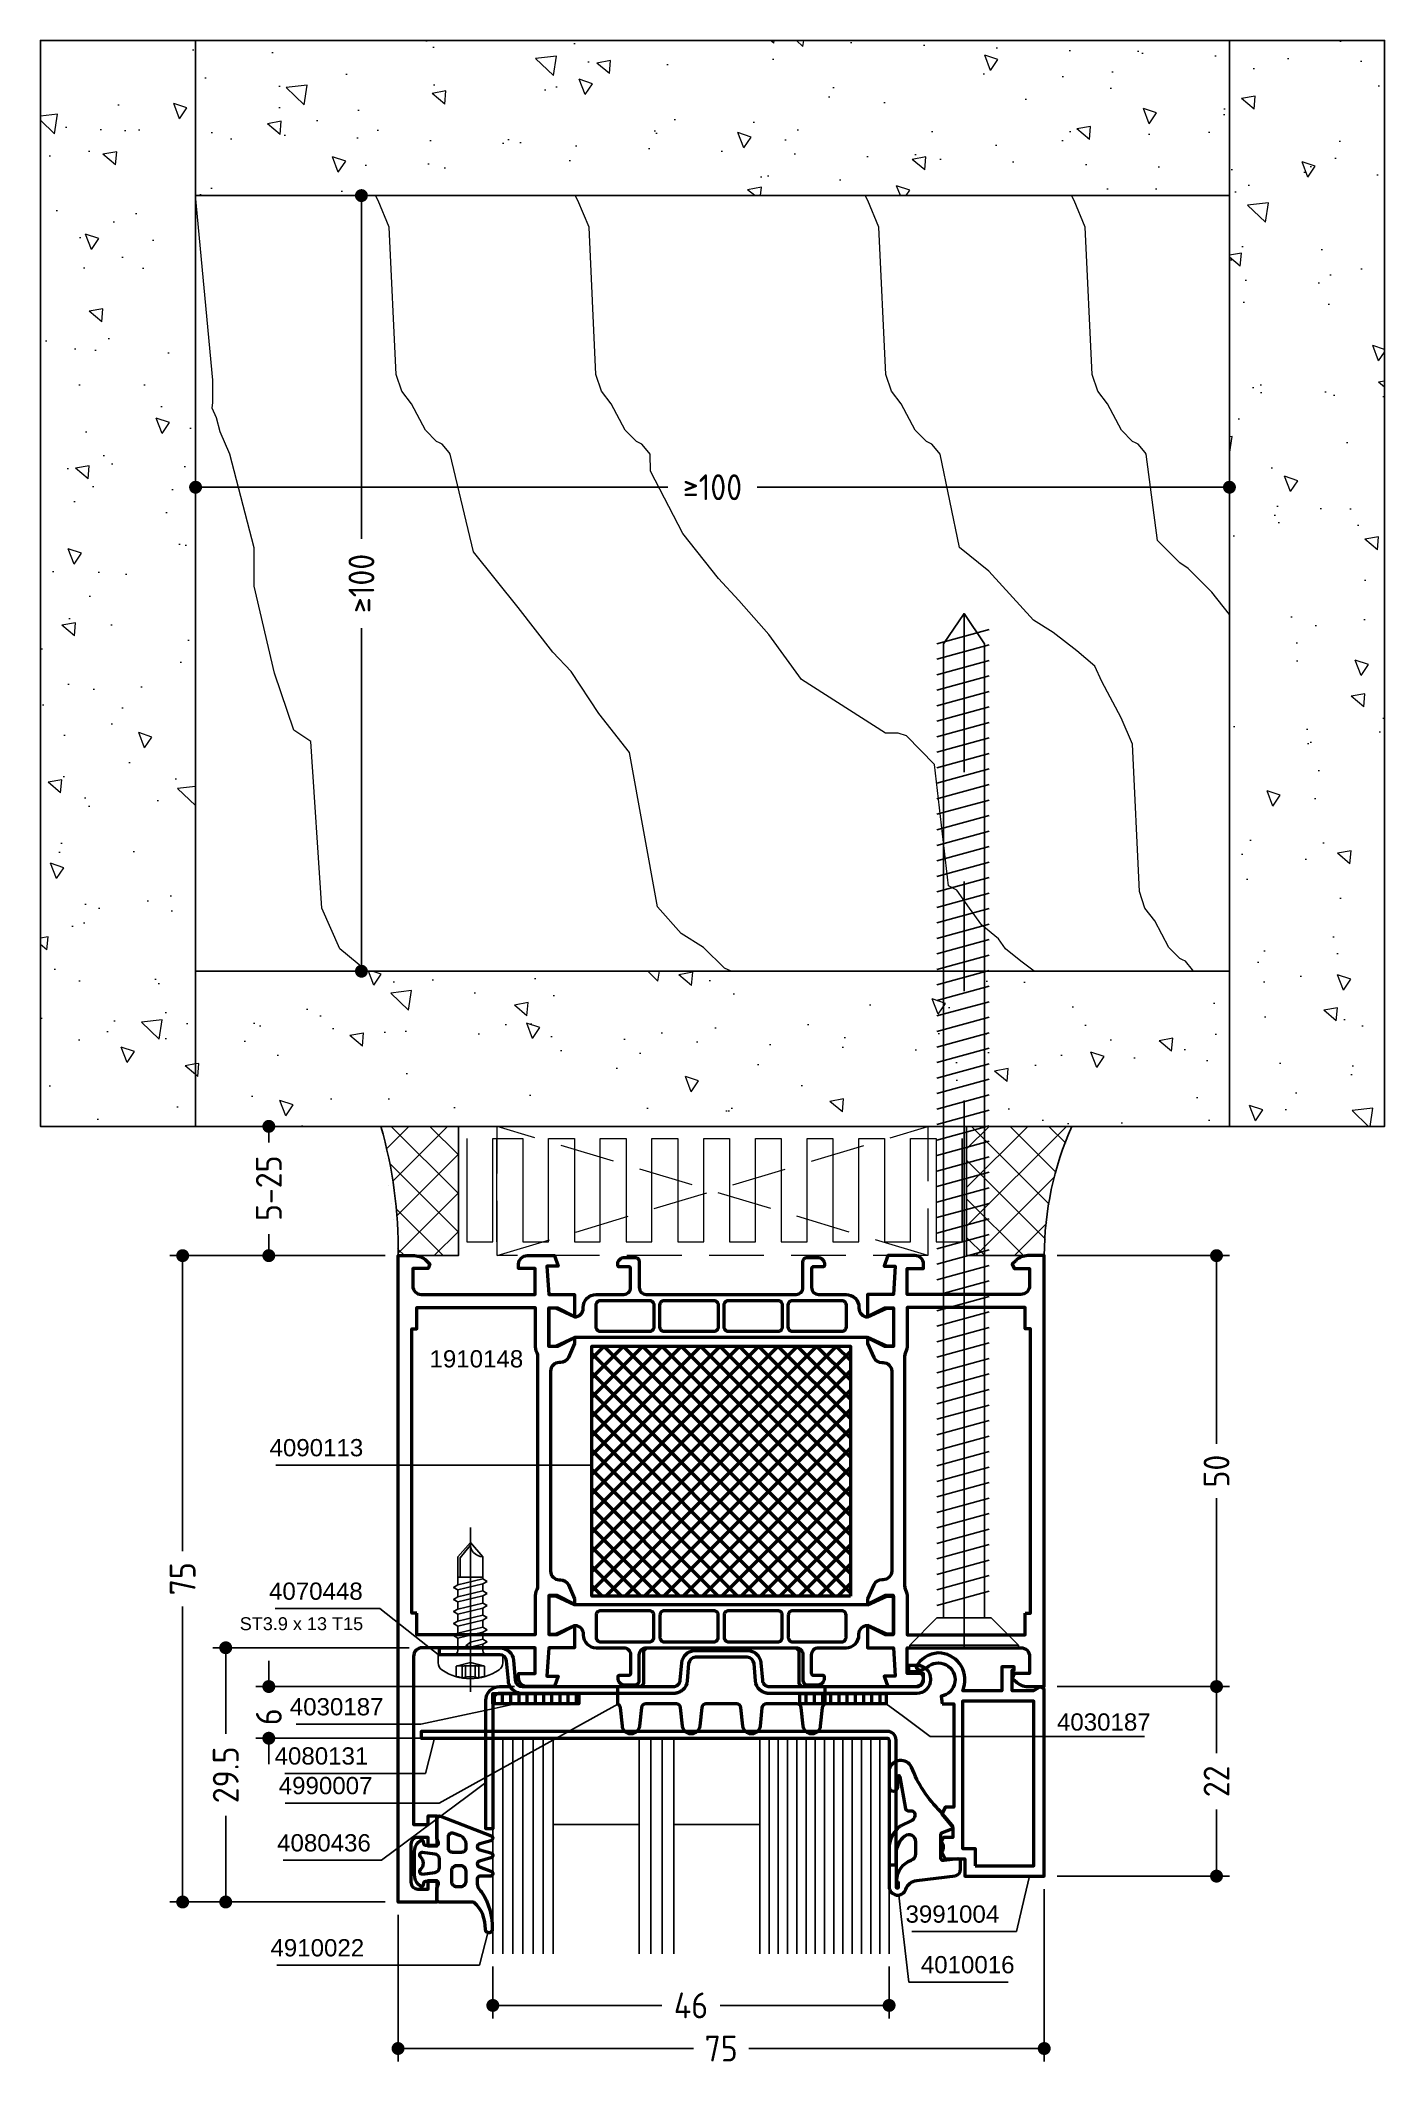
# Model space of a CAD drawing. Header units: millimetres. Extents: x 31 to 187, y 20 to 255.
import ezdxf
from ezdxf.enums import TextEntityAlignment as Align

# ---------------------------------------------------------------- set-up
doc = ezdxf.new("R2010")
doc.units = ezdxf.units.MM
doc.linetypes.add('CENTER', pattern=[50.8, 31.75, -6.35, 6.35, -6.35])
doc.linetypes.add('HIDDEN', pattern=[9.525, 6.35, -3.175])
for name, color, linetype, lineweight in [('AM_5', 3, 'Continuous', 25), ('AM_C', 50, 'Continuous', 50), ('AM_S', 80, 'Continuous', 50), ('CHide3', 70, 'HIDDEN', 18), ('Cont2', 2, 'Continuous', 25), ('Cont3', 70, 'Continuous', 18)]:
    doc.layers.add(name, color=color, linetype=linetype, lineweight=lineweight)
doc.styles.add('HBS_DIMTEXTSTYLE', font='isocp.shx')
doc.styles.add('SWISSL', font='swissl.ttf')
doc.dimstyles.new('Konstruktionsschnitt 1-1$0', dxfattribs={"dimscale": 0, "dimtxt": 3, "dimasz": 1.5, "dimexe": 1.5, "dimexo": 1.5, "dimgap": 1.5, "dimtad": 0, "dimdsep": 46, "dimtxsty": 'HBS_DIMTEXTSTYLE', "dimblk": 'PUNKT', "dimcen": 0, "dimclrd": 3, "dimclre": 3, "dimclrt": 2, "dimadec": 1, "dimazin": 2, "dimtfac": 0.7, "dimtofl": 0, "dimtmove": 0, "dimatfit": 3, "dimfxl": 0, "dimtolj": 1, "dimtzin": 0, "dimarcsym": 0})
pattern_1 = [(315, (-131.446, 376.9813), (2.245064, 2.245064), []), (45, (-131.446, 376.9813), (-2.245064, 2.245064), [])]

msp = doc.modelspace()

# ---------------------------------------------------------------- texts
at = {"layer": 'AM_5', "color": 2, "insert": (76.283, 100.799), "char_height": 2, "attachment_point": 7, "style": 'SWISSL'}
msp.add_mtext('1910148', dxfattribs=at)

# ---------------------------------------------------------------- blocks, each defined once
blk = doc.blocks.new('Holzschraube')
blk.add_lwpolyline([(366.9, 63.74), (366.75, 63.74), (365.17, 62.16), (365.17, 59.01), (366.75, 57.44), (366.9, 57.44)], close=True)
for points in [[(366.75, 63.74), (366.75, 57.44)], [(365.17, 59.39), (308.65, 59.39), (306.9, 60.59), (308.65, 61.78), (365.17, 61.78)], [(307.82, 62.05), (308.65, 59.01)], [(308.72, 62.05), (309.55, 59.01)], [(309.62, 62.05), (310.45, 59.01)], [(310.52, 62.05), (311.35, 59.01)], [(311.42, 62.05), (312.25, 59.01)], [(312.32, 62.05), (313.15, 59.01)], [(313.22, 62.05), (314.05, 59.01)], [(314.12, 62.05), (314.95, 59.01)], [(315.02, 62.05), (315.85, 59.01)], [(315.92, 62.05), (316.75, 59.01)], [(316.82, 62.05), (317.65, 59.01)], [(317.72, 62.05), (318.55, 59.01)], [(318.62, 62.05), (319.45, 59.01)], [(319.52, 62.05), (320.35, 59.01)], [(320.42, 62.05), (321.25, 59.01)], [(321.32, 62.05), (322.15, 59.01)], [(322.22, 62.05), (323.05, 59.01)], [(323.12, 62.05), (323.95, 59.01)], [(324.02, 62.05), (324.85, 59.01)], [(324.92, 62.05), (325.75, 59.01)], [(325.82, 62.05), (326.65, 59.01)], [(326.72, 62.05), (327.55, 59.01)], [(327.62, 62.05), (328.45, 59.01)], [(328.52, 62.05), (329.35, 59.01)], [(329.42, 62.05), (330.25, 59.01)], [(330.32, 62.05), (331.15, 59.01)], [(331.22, 62.05), (332.05, 59.01)], [(332.12, 62.05), (332.95, 59.01)], [(333.02, 62.05), (333.85, 59.01)], [(333.92, 62.05), (334.75, 59.01)], [(334.82, 62.05), (335.65, 59.01)], [(335.72, 62.05), (336.55, 59.01)], [(336.62, 62.05), (337.45, 59.01)], [(337.52, 62.05), (338.35, 59.01)], [(338.42, 62.05), (339.25, 59.01)], [(339.32, 62.05), (340.15, 59.01)], [(340.22, 62.05), (341.05, 59.01)], [(341.12, 62.05), (341.95, 59.01)], [(342.02, 62.05), (342.85, 59.01)], [(342.92, 62.05), (343.75, 59.01)], [(343.82, 62.05), (344.65, 59.01)], [(344.72, 62.05), (345.55, 59.01)], [(345.62, 62.05), (346.45, 59.01)], [(346.52, 62.05), (347.35, 59.01)], [(347.42, 62.05), (348.25, 59.01)], [(348.32, 62.05), (349.15, 59.01)], [(349.22, 62.05), (350.05, 59.01)], [(350.12, 62.05), (350.95, 59.01)], [(351.02, 62.05), (351.85, 59.01)], [(351.92, 62.05), (352.75, 59.01)], [(352.82, 62.05), (353.65, 59.01)], [(353.72, 62.05), (354.55, 59.01)], [(354.62, 62.05), (355.45, 59.01)], [(355.52, 62.05), (356.35, 59.01)], [(356.42, 62.05), (357.25, 59.01)], [(357.32, 62.05), (358.15, 59.01)], [(358.22, 62.05), (359.05, 59.01)], [(359.12, 62.05), (359.95, 59.01)], [(360.02, 62.05), (360.85, 59.01)], [(360.92, 62.05), (361.75, 59.01)], [(361.82, 62.05), (362.65, 59.01)], [(362.72, 62.05), (363.55, 59.01)], [(363.62, 62.05), (364.45, 59.01)]]:
    blk.add_lwpolyline(points)
at = {"linetype": 'CENTER'}
blk.add_lwpolyline([(366.9, 60.59), (306.9, 60.59)], dxfattribs=at)
blk = doc.blocks.new('PUNKT')
at = {"color": 0, "linetype": 'Continuous'}
blk.add_line((-0.5, 0), (-1, 0), dxfattribs=at)
at = {"color": 0, "linetype": 'Continuous', "const_width": 0.5}
blk.add_lwpolyline([(-0.25, 0, 1), (0.25, 0, 1)], format="xyb", close=True, dxfattribs=at)
blk = doc.blocks.new('*D5')
at = {"layer": 'AM_5', "color": 3, "lineweight": -2, "transparency": 16777216}
for p, q in [((49.13, 190.86), (49.13, 204.46)), ((169.13, 190.86), (169.13, 204.46)), ((50.63, 202.96), (103.93, 202.96)), ((167.63, 202.96), (114.33, 202.96))]:
    blk.add_line(p, q, dxfattribs=at)
at = {"layer": 'AM_5', "color": 3, "lineweight": -2, "transparency": 16777216, "xscale": 1.5, "yscale": 1.5, "zscale": 1.5, "rotation": 180}
blk.add_blockref('PUNKT', (49.13, 202.96), dxfattribs=at)
at = {"layer": 'AM_5', "color": 3, "lineweight": -2, "transparency": 16777216, "xscale": 1.5, "yscale": 1.5, "zscale": 1.5}
blk.add_blockref('PUNKT', (169.13, 202.96), dxfattribs=at)
at = {"layer": 'AM_5', "color": 2, "transparency": 16777216, "insert": (109.13, 202.96), "char_height": 3, "attachment_point": 5, "style": 'HBS_DIMTEXTSTYLE'}
blk.add_mtext('\\A1;≥100', dxfattribs=at)
blk = doc.blocks.new('*D6')
at = {"layer": 'AM_5', "color": 3, "lineweight": -2, "transparency": 16777216}
for p, q in [((57.63, 65.3), (57.63, 66.8)), ((86.13, 63.8), (56.13, 63.8)), ((82.13, 57.8), (56.13, 57.8)), ((57.63, 56.3), (57.63, 54.8))]:
    blk.add_line(p, q, dxfattribs=at)
at = {"layer": 'AM_5', "color": 3, "lineweight": -2, "transparency": 16777216, "xscale": 1.5, "yscale": 1.5, "zscale": 1.5}
for p, rotation in [((57.63, 63.8), 270), ((57.63, 57.8), 90)]:
    blk.add_blockref('PUNKT', p, dxfattribs=dict(at, rotation=rotation))
at = {"layer": 'AM_5', "color": 2, "transparency": 16777216, "insert": (57.63, 60.3), "char_height": 3, "attachment_point": 5, "rotation": 90, "style": 'HBS_DIMTEXTSTYLE'}
blk.add_mtext('\\A1;6', dxfattribs=at)
blk = doc.blocks.new('*D7')
at = {"layer": 'AM_5', "color": 3, "lineweight": -2, "transparency": 16777216}
for p, q in [((73.93, 68.3), (51.13, 68.3)), ((52.63, 66.8), (52.63, 58.3)), ((52.63, 40.3), (52.63, 48.79)), ((71.13, 38.8), (51.13, 38.8))]:
    blk.add_line(p, q, dxfattribs=at)
at = {"layer": 'AM_5', "color": 3, "lineweight": -2, "transparency": 16777216, "xscale": 1.5, "yscale": 1.5, "zscale": 1.5}
for p, rotation in [((52.63, 68.3), 90), ((52.63, 38.8), 270)]:
    blk.add_blockref('PUNKT', p, dxfattribs=dict(at, rotation=rotation))
at = {"layer": 'AM_5', "color": 2, "transparency": 16777216, "insert": (52.63, 53.55), "char_height": 3, "attachment_point": 5, "rotation": 90, "style": 'HBS_DIMTEXTSTYLE'}
blk.add_mtext('\\A1;29.5', dxfattribs=at)
blk = doc.blocks.new('*D8')
at = {"layer": 'AM_5', "color": 3, "lineweight": -2, "transparency": 16777216}
for p, q in [((71.13, 113.8), (46.13, 113.8)), ((47.63, 112.3), (47.63, 79.51)), ((47.63, 40.3), (47.63, 73.08)), ((71.13, 38.8), (46.13, 38.8))]:
    blk.add_line(p, q, dxfattribs=at)
at = {"layer": 'AM_5', "color": 3, "lineweight": -2, "transparency": 16777216, "xscale": 1.5, "yscale": 1.5, "zscale": 1.5}
for p, rotation in [((47.63, 113.8), 90), ((47.63, 38.8), 270)]:
    blk.add_blockref('PUNKT', p, dxfattribs=dict(at, rotation=rotation))
at = {"layer": 'AM_5', "color": 2, "transparency": 16777216, "insert": (47.63, 76.3), "char_height": 3, "attachment_point": 5, "rotation": 90, "style": 'HBS_DIMTEXTSTYLE'}
blk.add_mtext('\\A1;75', dxfattribs=at)
blk = doc.blocks.new('*D9')
at = {"layer": 'AM_5', "color": 3, "lineweight": -2, "transparency": 16777216}
for p, q in [((149.13, 113.8), (169.13, 113.8)), ((167.63, 112.3), (167.63, 91.95)), ((167.63, 65.3), (167.63, 85.65)), ((149.13, 63.8), (169.13, 63.8))]:
    blk.add_line(p, q, dxfattribs=at)
at = {"layer": 'AM_5', "color": 3, "lineweight": -2, "transparency": 16777216, "xscale": 1.5, "yscale": 1.5, "zscale": 1.5}
for p, rotation in [((167.63, 113.8), 90), ((167.63, 63.8), 270)]:
    blk.add_blockref('PUNKT', p, dxfattribs=dict(at, rotation=rotation))
at = {"layer": 'AM_5', "color": 2, "transparency": 16777216, "insert": (167.63, 88.8), "char_height": 3, "attachment_point": 5, "rotation": 90, "style": 'HBS_DIMTEXTSTYLE'}
blk.add_mtext('\\A1;50', dxfattribs=at)
blk = doc.blocks.new('*D10')
at = {"layer": 'AM_5', "color": 3, "lineweight": -2, "transparency": 16777216}
for p, q in [((149.13, 63.8), (169.13, 63.8)), ((167.63, 62.3), (167.63, 56.08)), ((167.63, 43.3), (167.63, 49.52)), ((149.13, 41.8), (169.13, 41.8))]:
    blk.add_line(p, q, dxfattribs=at)
at = {"layer": 'AM_5', "color": 3, "lineweight": -2, "transparency": 16777216, "xscale": 1.5, "yscale": 1.5, "zscale": 1.5}
for p, rotation in [((167.63, 63.8), 90), ((167.63, 41.8), 270)]:
    blk.add_blockref('PUNKT', p, dxfattribs=dict(at, rotation=rotation))
at = {"layer": 'AM_5', "color": 2, "transparency": 16777216, "insert": (167.63, 52.8), "char_height": 3, "attachment_point": 5, "rotation": 90, "style": 'HBS_DIMTEXTSTYLE'}
blk.add_mtext('\\A1;22', dxfattribs=at)
blk = doc.blocks.new('*D11')
at = {"layer": 'AM_5', "color": 3, "lineweight": -2, "transparency": 16777216}
for p, q in [((83.63, 31.3), (83.63, 25.3)), ((129.63, 31.3), (129.63, 25.3)), ((85.13, 26.8), (103.25, 26.8)), ((128.13, 26.8), (110, 26.8))]:
    blk.add_line(p, q, dxfattribs=at)
at = {"layer": 'AM_5', "color": 3, "lineweight": -2, "transparency": 16777216, "xscale": 1.5, "yscale": 1.5, "zscale": 1.5, "rotation": 180}
blk.add_blockref('PUNKT', (83.63, 26.8), dxfattribs=at)
at = {"layer": 'AM_5', "color": 3, "lineweight": -2, "transparency": 16777216, "xscale": 1.5, "yscale": 1.5, "zscale": 1.5}
blk.add_blockref('PUNKT', (129.63, 26.8), dxfattribs=at)
at = {"layer": 'AM_5', "color": 2, "transparency": 16777216, "insert": (106.63, 26.8), "char_height": 3, "attachment_point": 5, "style": 'HBS_DIMTEXTSTYLE'}
blk.add_mtext('\\A1;46', dxfattribs=at)
blk = doc.blocks.new('*D12')
at = {"layer": 'AM_5', "color": 3, "lineweight": -2, "transparency": 16777216}
for p, q in [((147.63, 40.3), (147.63, 20.3)), ((72.63, 37.3), (72.63, 20.3)), ((74.13, 21.8), (106.92, 21.8)), ((146.13, 21.8), (113.34, 21.8))]:
    blk.add_line(p, q, dxfattribs=at)
at = {"layer": 'AM_5', "color": 3, "lineweight": -2, "transparency": 16777216, "xscale": 1.5, "yscale": 1.5, "zscale": 1.5, "rotation": 180}
blk.add_blockref('PUNKT', (72.63, 21.8), dxfattribs=at)
at = {"layer": 'AM_5', "color": 3, "lineweight": -2, "transparency": 16777216, "xscale": 1.5, "yscale": 1.5, "zscale": 1.5}
blk.add_blockref('PUNKT', (147.63, 21.8), dxfattribs=at)
at = {"layer": 'AM_5', "color": 2, "transparency": 16777216, "insert": (110.13, 21.8), "char_height": 3, "attachment_point": 5, "style": 'HBS_DIMTEXTSTYLE'}
blk.add_mtext('\\A1;75', dxfattribs=at)
blk = doc.blocks.new('*D13')
at = {"layer": 'AM_5', "color": 3, "lineweight": -2, "transparency": 16777216}
for p, q in [((50.63, 236.8), (69.88, 236.8)), ((68.38, 235.3), (68.38, 196.99)), ((68.38, 148.3), (68.38, 186.6)), ((50.63, 146.8), (69.88, 146.8))]:
    blk.add_line(p, q, dxfattribs=at)
at = {"layer": 'AM_5', "color": 3, "lineweight": -2, "transparency": 16777216, "xscale": 1.5, "yscale": 1.5, "zscale": 1.5}
for p, rotation in [((68.38, 236.8), 90), ((68.38, 146.8), 270)]:
    blk.add_blockref('PUNKT', p, dxfattribs=dict(at, rotation=rotation))
at = {"layer": 'AM_5', "color": 2, "transparency": 16777216, "insert": (68.38, 191.8), "char_height": 3, "attachment_point": 5, "rotation": 90, "style": 'HBS_DIMTEXTSTYLE'}
blk.add_mtext('\\A1;≥100', dxfattribs=at)
blk = doc.blocks.new('*D14')
at = {"layer": 'AM_5', "color": 3, "lineweight": -2, "transparency": 16777216}
for p, q in [((69.13, 128.8), (56.13, 128.8)), ((57.63, 127.3), (57.63, 126.93)), ((57.63, 115.3), (57.63, 116.31)), ((71.13, 113.8), (56.13, 113.8))]:
    blk.add_line(p, q, dxfattribs=at)
at = {"layer": 'AM_5', "color": 3, "lineweight": -2, "transparency": 16777216, "xscale": 1.5, "yscale": 1.5, "zscale": 1.5}
for p, rotation in [((57.63, 128.8), 90), ((57.63, 113.8), 270)]:
    blk.add_blockref('PUNKT', p, dxfattribs=dict(at, rotation=rotation))
at = {"layer": 'AM_5', "color": 2, "transparency": 16777216, "insert": (57.63, 121.62), "char_height": 3, "attachment_point": 5, "rotation": 90, "style": 'HBS_DIMTEXTSTYLE'}
blk.add_mtext('\\A1;5-25', dxfattribs=at)
blk = doc.blocks.new('WS4070448')
at = {"linetype": 'HIDDEN'}
for p, q in [((-0.97, 1.33), (-0.97, 2.72)), ((-0.56, 1.33), (-0.56, 2.61)), ((0.56, 1.33), (0.56, 2.61)), ((0.97, 1.33), (0.97, 2.72))]:
    blk.add_line(p, q, dxfattribs=at)
at = {"linetype": 'CENTER'}
blk.add_line((-0.02, -14.76), (0, 4.3), dxfattribs=at)
for p, q in [((-1.45, -9), (-1.45, -11.36)), ((-1.45, -9), (1.45, -9)), ((1.45, -11.36), (1.45, -9)), ((-1.45, -11.36), (0, -13)), ((0, -13), (1.45, -11.36))]:
    blk.add_line(p, q)
blk.add_lwpolyline([(3.32, 1.75, 0.314856), (-3.32, 1.75, 0.244912), (-3.75, 0.93), (-3.75, 0), (3.75, 0), (3.75, 0.93, 0.244912), (3.32, 1.75, 0.138291)], format="xyb")
at = {"linetype": 'HIDDEN'}
for points in [[(-1.65, 2.56), (-1.65, 1.33)], [(1.65, 2.56), (1.65, 1.33)], [(-1.65, 1.33), (0, 0.89)], [(1.65, 1.33), (0, 0.89)]]:
    blk.add_lwpolyline(points, dxfattribs=at)
for points in [[(-1.95, -1.5), (-1.45, -1.79), (0, -1.44), (0.5, -1.07), (0, -0.87), (-1.45, -1.21)], [(-1.95, -2.9), (-1.45, -3.19), (1.45, -2.5), (1.95, -2.21), (1.45, -1.92), (-1.45, -2.61)], [(-1.95, -4.3), (-1.45, -4.59), (1.45, -3.9), (1.95, -3.61), (1.45, -3.32), (-1.45, -4.01)], [(-1.95, -5.7), (-1.45, -5.99), (1.45, -5.3), (1.95, -5.01), (1.45, -4.72), (-1.45, -5.41)], [(-1.95, -7.1), (-1.45, -7.39), (1.45, -6.7), (1.95, -6.41), (1.45, -6.12), (-1.45, -6.81)], [(-1.95, -8.5), (-1.45, -8.79), (1.45, -8.1), (1.95, -7.81), (1.45, -7.52), (-1.45, -8.21)]]:
    blk.add_lwpolyline(points, close=True)
for points in [[(-1.45, -0.5), (-1.45, -1.21)], [(-1.45, -1.79), (-1.45, -2.21)], [(-1.45, -1.79), (-1.45, -2.61)], [(-1.45, -1.79), (-1.45, -2.61)], [(1.45, -0.5), (1.45, -1.92)], [(-1.45, -3.19), (-1.45, -4.01)], [(-1.45, -4.59), (-1.45, -5.41)], [(1.45, -2.5), (1.45, -3.32)], [(1.45, -3.9), (1.45, -4.72)], [(-1.45, -5.99), (-1.45, -6.81)], [(1.45, -5.3), (1.45, -6.12)], [(1.45, -6.7), (1.45, -7.52)], [(-1.45, -7.39), (-1.45, -8.21)], [(-1.45, -8.79), (-1.45, -9)], [(1.2, -9), (1.2, -11.25), (0.03, -12.65)], [(1.45, -8.1), (1.45, -9)], [(-1.45, -10.19), (-1.45, -11.01)], [(1.45, -9.5), (1.45, -10.32)]]:
    blk.add_lwpolyline(points)
for centre, radius, start, end in [((-1.59, 3.84), 1.28, 267.2848, 298.8872), ((0, 5.49), 2.94, 250.6988, 289.3012), ((1.59, 3.84), 1.28, 241.1128, 272.7152), ((-1.31, 2.49), 1.21, 253.6643, 286.3357), ((0, 11.41), 10.13, 264.4948, 275.5052), ((1.31, 2.49), 1.21, 253.6643, 286.3357)]:
    blk.add_arc(centre, radius, start, end, dxfattribs=at)
for centre, radius, start, end in [((-1.95, -0.5), 0.5, 0, 90), ((1.95, -0.5), 0.5, 90, 180), ((-1.46, -12.83), 1.47, 353.4244, 89.6688)]:
    blk.add_arc(centre, radius, start, end)
blk = doc.blocks.new('*S28')
at = {"layer": 'AM_5', "color": 3, "linetype": 'Continuous'}
blk.add_line((82.44, 32.83), (83.07, 35.24), dxfattribs=at)
at = {"layer": 'AM_5', "color": 3}
for p, q in [((58.56, 31.46), (70.06, 31.46)), ((70.06, 31.46), (82.08, 31.46)), ((82.08, 31.46), (82.44, 32.83))]:
    blk.add_line(p, q, dxfattribs=at)
at = {"layer": 'AM_5', "color": 2, "insert": (68.7, 32.46), "char_height": 2, "attachment_point": 9, "style": 'SWISSL'}
blk.add_mtext('4910022', dxfattribs=at)
blk = doc.blocks.new('*S29')
at = {"layer": 'AM_5', "color": 3, "linetype": 'Continuous'}
blk.add_line((131.03, 37.12), (130.74, 39.6), dxfattribs=at)
at = {"layer": 'AM_5', "color": 3}
for p, q in [((131.91, 29.5), (131.03, 37.12)), ((132.71, 29.5), (131.91, 29.5)), ((143.46, 29.5), (132.71, 29.5))]:
    blk.add_line(p, q, dxfattribs=at)
at = {"layer": 'AM_5', "color": 2, "insert": (133.31, 30.5), "char_height": 2, "attachment_point": 7, "style": 'SWISSL'}
blk.add_mtext('4010016', dxfattribs=at)
blk = doc.blocks.new('*S30')
at = {"layer": 'AM_5', "color": 3}
for p, q in [((58.38, 72.84), (70.53, 72.84)), ((70.53, 72.84), (75.32, 69.05))]:
    blk.add_line(p, q, dxfattribs=at)
at = {"layer": 'AM_5', "color": 3, "linetype": 'Continuous'}
blk.add_line((75.32, 69.05), (77.28, 67.5), dxfattribs=at)
at = {"layer": 'AM_5', "color": 2, "insert": (68.53, 73.84), "char_height": 2, "attachment_point": 9, "style": 'SWISSL'}
blk.add_mtext('4070448', dxfattribs=at)
blk = doc.blocks.new('*S31')
at = {"layer": 'AM_5', "color": 3, "linetype": 'Continuous'}
blk.add_line((80.82, 51.17), (82.83, 52.66), dxfattribs=at)
at = {"layer": 'AM_5', "color": 3}
for p, q in [((70.71, 43.64), (80.82, 51.17)), ((59.31, 43.64), (70.71, 43.64))]:
    blk.add_line(p, q, dxfattribs=at)
at = {"layer": 'AM_5', "color": 2, "insert": (69.47, 44.64), "char_height": 2, "attachment_point": 9, "style": 'SWISSL'}
blk.add_mtext('4080436', dxfattribs=at)
blk = doc.blocks.new('ZAHL rechts')
at = {"layer": 'AM_5', "color": 2, "style": 'SWISSL'}
blk.add_attdef('XXX', text='', height=1.5, dxfattribs=at).set_placement((-1.95, -2.5), align=Align.RIGHT)
blk = doc.blocks.new('*S32')
at = {"layer": 'AM_5', "color": 3}
for p, q in [((58.46, 89.49), (65.48, 89.49)), ((65.48, 89.49), (92.63, 89.49))]:
    blk.add_line(p, q, dxfattribs=at)
at = {"layer": 'AM_5', "color": 3, "linetype": 'Continuous'}
blk.add_line((92.63, 89.49), (95.13, 89.49), dxfattribs=at)
at = {"layer": 'AM_5', "color": 2, "insert": (68.59, 90.49), "char_height": 2, "attachment_point": 9, "style": 'SWISSL'}
blk.add_mtext('4090113', dxfattribs=at)
blk = doc.blocks.new('*U17', base_point=(71.49, 173.45))
for p, q in [((72.66, 173.45), (72.66, 198.45)), ((73.82, 173.45), (73.82, 198.45)), ((74.99, 173.45), (74.99, 198.45)), ((76.16, 173.45), (76.16, 198.45)), ((77.32, 173.45), (77.32, 198.45)), ((89.82, 173.45), (89.82, 198.45)), ((91.16, 173.45), (91.16, 198.45)), ((103.56, 173.45), (103.56, 198.45)), ((104.63, 173.45), (104.63, 198.45)), ((105.7, 173.45), (105.7, 198.45)), ((106.78, 173.45), (106.78, 198.45)), ((107.85, 173.45), (107.85, 198.45)), ((108.92, 173.45), (108.92, 198.45)), ((109.99, 173.45), (109.99, 198.45)), ((111.06, 173.45), (111.06, 198.45)), ((112.13, 173.45), (112.13, 198.45)), ((113.2, 173.45), (113.2, 198.45)), ((114.28, 173.45), (114.28, 198.45)), ((115.35, 173.45), (115.35, 198.45)), ((116.42, 173.45), (116.42, 198.45))]:
    blk.add_line(p, q)
for points in [[(78.49, 198.45), (78.49, 173.45), (71.49, 173.45), (71.49, 198.45)], [(92.49, 198.45), (92.49, 173.45), (88.49, 173.45), (88.49, 198.45)], [(117.49, 198.45), (117.49, 173.45), (102.49, 173.45), (102.49, 198.45)]]:
    blk.add_lwpolyline(points)
for points in [[(88.49, 173.45), (78.49, 173.45), (78.49, 183.45), (88.49, 183.45)], [(102.49, 173.45), (92.49, 173.45), (92.49, 183.45), (102.49, 183.45)]]:
    blk.add_lwpolyline(points, close=True)
blk = doc.blocks.new('*S33')
at = {"layer": 'AM_5', "color": 3, "linetype": 'Continuous'}
blk.add_line((145.35, 39.36), (145.93, 41.8), dxfattribs=at)
at = {"layer": 'AM_5', "color": 3}
for p, q in [((144.41, 35.37), (145.35, 39.36)), ((132.25, 35.37), (144.41, 35.37))]:
    blk.add_line(p, q, dxfattribs=at)
at = {"layer": 'AM_5', "color": 2, "insert": (142.41, 36.37), "char_height": 2, "attachment_point": 9, "style": 'SWISSL'}
blk.add_mtext('3991004', dxfattribs=at)
blk = doc.blocks.new('*S34')
at = {"layer": 'AM_5', "color": 3, "linetype": 'Continuous'}
blk.add_line((76.24, 55.37), (76.86, 57.8), dxfattribs=at)
at = {"layer": 'AM_5', "color": 3}
for p, q in [((75.82, 53.72), (76.24, 55.37)), ((59.48, 53.72), (71.18, 53.72)), ((71.18, 53.72), (75.82, 53.72))]:
    blk.add_line(p, q, dxfattribs=at)
at = {"layer": 'AM_5', "color": 2, "insert": (69.18, 54.72), "char_height": 2, "attachment_point": 9, "style": 'SWISSL'}
blk.add_mtext('4080131', dxfattribs=at)
blk = doc.blocks.new('*S35')
at = {"layer": 'AM_5', "color": 3}
for p, q in [((75.26, 59.43), (83.78, 61.27)), ((60.79, 59.43), (70.94, 59.43)), ((70.94, 59.43), (75.26, 59.43))]:
    blk.add_line(p, q, dxfattribs=at)
at = {"layer": 'AM_5', "color": 3, "linetype": 'Continuous'}
blk.add_line((83.78, 61.27), (86.23, 61.8), dxfattribs=at)
at = {"layer": 'AM_5', "color": 2, "insert": (70.94, 60.43), "char_height": 2, "attachment_point": 9, "style": 'SWISSL'}
blk.add_mtext('4030187', dxfattribs=at)
blk = doc.blocks.new('*S36')
at = {"layer": 'AM_5', "color": 3, "linetype": 'Continuous'}
blk.add_line((95.97, 60.54), (98.15, 61.75), dxfattribs=at)
at = {"layer": 'AM_5', "color": 3}
for p, q in [((77.39, 50.28), (95.97, 60.54)), ((59.51, 50.28), (67.43, 50.28)), ((67.43, 50.28), (77.39, 50.28))]:
    blk.add_line(p, q, dxfattribs=at)
at = {"layer": 'AM_5', "color": 2, "insert": (69.66, 51.28), "char_height": 2, "attachment_point": 9, "style": 'SWISSL'}
blk.add_mtext('4990007', dxfattribs=at)
blk = doc.blocks.new('*S37')
at = {"layer": 'AM_5', "color": 3, "linetype": 'Continuous'}
blk.add_line((131.29, 60.31), (129.27, 61.8), dxfattribs=at)
at = {"layer": 'AM_5', "color": 3}
for p, q in [((134.41, 58.01), (131.29, 60.31)), ((159.27, 58.01), (134.41, 58.01))]:
    blk.add_line(p, q, dxfattribs=at)
at = {"layer": 'AM_5', "color": 2, "insert": (149.11, 58.66), "char_height": 2, "attachment_point": 7, "style": 'SWISSL'}
blk.add_mtext('4030187', dxfattribs=at)
blk = doc.blocks.new('WI1910148')
for points in [[(20.5, 39.8), (20.5, 40.5), (18.3, 39.5), (17.5, 39.5), (17.5, 43.9), (18.3, 43.9), (20.5, 42.9), (20.5, 45.5), (17.5, 45.5), (17.28, 48.8), (18.59, 48.8), (18.15, 50), (15, 50, 0.414214), (14, 49), (14, 48.5), (15.9, 48.5), (15.9, 45.5), (2.8, 45.5, -0.414214), (1.8, 46.5), (1.8, 66), (3.5, 66), (3.5, 65), (4.5, 65), (4.5, 68.5), (3.5, 68.5), (3.5, 67.5), (2.3, 67.5, -0.414214), (1.5, 68.3), (1.5, 72.7, -0.414214), (2.3, 73.5), (3.5, 73.5), (3.5, 72.5), (4.5, 72.5), (4.5, 75), (0, 75), (0, 0), (1.9, 0, 0.198912), (3.31, 0.59), (3.71, 0.99), (3.5, 1.5), (1.7, 1.5), (1.7, 3.5, -0.414214), (2.7, 4.5), (15.9, 4.5), (15.9, 1.5), (14, 1.5), (14, 1, 0.414214), (15, 0), (18.15, 0), (18.59, 1.2), (17.28, 1.2), (17.5, 4.5), (20.5, 4.5), (20.5, 7.1), (18.3, 6.1), (17.5, 6.1), (17.5, 10.5), (18.3, 10.5), (20.5, 9.5), (20.5, 10.2), (19.77, 11.81, 0.294108), (18.86, 12.4), (18.7, 12.4, -0.414214), (17.7, 13.4), (17.7, 36.6, -0.414214), (18.7, 37.6), (18.86, 37.6, 0.294108), (19.77, 38.19), (20.5, 39.8)], [(54.5, 42.9), (54.5, 42.95), (56.5, 43.95), (57.5, 43.95), (57.5, 39.45), (56.5, 39.45), (54.5, 40.45), (54.5, 40.5), (20.5, 40.5), (20.5, 40.45), (18.5, 39.45), (17.5, 39.45), (17.5, 43.95), (18.5, 43.95), (20.5, 42.95), (20.5, 42.9, 0.414214), (21.5, 43.9), (21.5, 44, -0.414214), (23, 45.5), (26.2, 45.5, 0.414214), (27, 46.3), (27, 48.5, 0.414214), (26.8, 48.7), (25.7, 48.7, -0.414214), (25.5, 48.9), (25.5, 49, -0.414214), (26.3, 49.8), (27.5, 49.8, -0.414214), (28, 49.3), (28, 46.3, 0.414214), (28.8, 45.5), (46.2, 45.5, 0.414214), (47, 46.3), (47, 49.3, -0.414214), (47.5, 49.8), (48.7, 49.8, -0.414214), (49.5, 49), (49.5, 48.9, -0.414214), (49.3, 48.7), (48.2, 48.7, 0.414214), (48, 48.5), (48, 46.3, 0.414214), (48.8, 45.5), (52, 45.5, -0.414214), (53.5, 44), (53.5, 43.9, 0.414214), (54.5, 42.9)], [(54.5, 39.8), (54.5, 40.5), (56.7, 39.5), (57.5, 39.5), (57.5, 43.9), (56.7, 43.9), (54.5, 42.9), (54.5, 45.5), (57.5, 45.5), (57.72, 48.8), (56.41, 48.8), (56.85, 50), (60, 50, -0.414214), (61, 49), (61, 48.5), (59.1, 48.5), (59.1, 45.5), (72.3, 45.5, 0.414214), (73.3, 46.5), (73.3, 48.5), (71.5, 48.5), (71.29, 49.01), (71.69, 49.41, -0.198912), (73.1, 50), (75, 50), (75, 0), (73.1, 0, -0.198912), (71.69, 0.59), (71.29, 0.99), (71.5, 1.5), (73.3, 1.5), (73.3, 3.5, 0.414214), (72.3, 4.5), (59.1, 4.5), (59.1, 1.5), (61, 1.5), (61, 1, -0.414214), (60, 0), (56.85, 0), (56.41, 1.2), (57.72, 1.2), (57.5, 4.5), (54.5, 4.5), (54.5, 7.1), (56.7, 6.1), (57.5, 6.1), (57.5, 10.5), (56.7, 10.5), (54.5, 9.5), (54.5, 10.2), (55.23, 11.81, -0.294108), (56.14, 12.4), (56.3, 12.4, 0.414214), (57.3, 13.4), (57.3, 36.6, 0.414214), (56.3, 37.6), (56.14, 37.6, -0.294108), (55.23, 38.19), (54.5, 39.8)], [(23, 41.7), (23, 44.3, -0.414214), (23.5, 44.8), (29.2, 44.8, -0.414214), (29.7, 44.3), (29.7, 41.7, -0.414214), (29.2, 41.2), (23.5, 41.2, -0.414214), (23, 41.7)], [(30.4, 41.7), (30.4, 44.3, -0.414214), (30.9, 44.8), (36.65, 44.8, -0.414214), (37.15, 44.3), (37.15, 41.7, -0.414214), (36.65, 41.2), (30.9, 41.2, -0.414214), (30.4, 41.7)], [(44.6, 41.7, -0.414214), (44.1, 41.2), (38.35, 41.2, -0.414214), (37.85, 41.7), (37.85, 44.3, -0.414214), (38.35, 44.8), (44.1, 44.8, -0.414214), (44.6, 44.3), (44.6, 41.7)], [(45.3, 41.7), (45.3, 44.3, -0.414214), (45.8, 44.8), (51.5, 44.8, -0.414214), (52, 44.3), (52, 41.7, -0.414214), (51.5, 41.2), (45.8, 41.2, -0.414214), (45.3, 41.7)], [(2.2, 41.5), (1.6, 41.5), (1.6, 8.5), (2.2, 8.5), (2.2, 6), (15.9, 6), (15.9, 10.35, -0.112281), (16.1, 11.24, 0.112281), (16.2, 11.67), (16.2, 38.33, 0.112281), (16.1, 38.76, -0.112281), (15.9, 39.65), (15.9, 44), (2.2, 44), (2.2, 41.5)], [(72.8, 41.5), (73.4, 41.5), (73.4, 8.5), (72.8, 8.5), (72.8, 6), (59.1, 6), (59.1, 10.35, 0.112281), (58.9, 11.24, -0.112281), (58.8, 11.67), (58.8, 38.33, -0.112281), (58.9, 38.76, 0.112281), (59.1, 39.65), (59.1, 44), (72.8, 44), (72.8, 41.5)], [(54.5, 7.1), (54.5, 7.05), (56.5, 6.05), (57.5, 6.05), (57.5, 10.55), (56.5, 10.55), (54.5, 9.55), (54.5, 9.5), (20.5, 9.5), (20.5, 9.55), (18.5, 10.55), (17.5, 10.55), (17.5, 6.05), (18.5, 6.05), (20.5, 7.05), (20.5, 7.1, -0.414214), (21.5, 6.1), (21.5, 6, 0.414214), (23, 4.5), (26.2, 4.5, -0.414214), (27, 3.7), (27, 1.5, -0.414214), (26.8, 1.3), (25.7, 1.3, 0.414214), (25.5, 1.1), (25.5, 1, 0.414214), (26.3, 0.2), (27.5, 0.2, 0.414214), (28, 0.7), (28, 3.7, -0.414214), (28.8, 4.5), (46.2, 4.5, -0.414214), (47, 3.7), (47, 0.7, 0.414214), (47.5, 0.2), (48.7, 0.2, 0.414214), (49.5, 1), (49.5, 1.1, 0.414214), (49.3, 1.3), (48.2, 1.3, -0.414214), (48, 1.5), (48, 3.7, -0.414214), (48.8, 4.5), (52, 4.5, 0.414214), (53.5, 6), (53.5, 6.1, -0.414214), (54.5, 7.1)], [(23, 8.3), (23, 5.7, 0.414214), (23.5, 5.2), (29.2, 5.2, 0.414214), (29.7, 5.7), (29.7, 8.3, 0.414214), (29.2, 8.8), (23.5, 8.8, 0.414214), (23, 8.3)], [(30.4, 8.3), (30.4, 5.7, 0.414214), (30.9, 5.2), (36.65, 5.2, 0.414214), (37.15, 5.7), (37.15, 8.3, 0.414214), (36.65, 8.8), (30.9, 8.8, 0.414214), (30.4, 8.3)], [(44.6, 8.3, 0.414214), (44.1, 8.8), (38.35, 8.8, 0.414214), (37.85, 8.3), (37.85, 5.7, 0.414214), (38.35, 5.2), (44.1, 5.2, 0.414214), (44.6, 5.7), (44.6, 8.3)], [(45.3, 8.3), (45.3, 5.7, 0.414214), (45.8, 5.2), (51.5, 5.2, 0.414214), (52, 5.7), (52, 8.3, 0.414214), (51.5, 8.8), (45.8, 8.8, 0.414214), (45.3, 8.3)]]:
    blk.add_lwpolyline(points, format="xyb", close=True)
blk = doc.blocks.new('WI3991004')
blk.add_lwpolyline([(-11.85, 2), (-10.5, 2), (-10.5, 14), (-11.5, 14), (-11.88, 14.82), (-10.6, 16.35), (-10.6, 17.5), (-11.7, 17.5), (-11.93, 17.99, 0.339409), (-11.9, 19.21), (-11.5, 20), (-9.2, 20), (-9.2, 22), (0, 22), (0, 0.3), (-0.45, 0.04), (-1.25, 0.5), (-3.7, 0.5), (-3.7, -1.9), (-3.5, -1.9), (-3.5, -2.3), (-4.9, -2.3), (-4.9, 0.5), (-9.46, 0.5), (-9.34, 0.11, -0.504614), (-12.3, -3.9, -0.274409), (-14.87, -2.23), (-14.47, -1.83), (-13.64, -2.22, 1.335288), (-11.94, 1.12), (-11.85, 2)], format="xyb", close=True)
blk.add_lwpolyline([(-8, 20.8), (-1.2, 20.8), (-1.2, 1.7), (-9.5, 1.7), (-9.5, 18.8), (-8, 18.8), (-8, 20.8)], close=True)
blk = doc.blocks.new('WI4010016')
for points in [[(1.19, 1.96, -0.346133), (1.8, 1.18), (1.8, 0.3, -0.449698), (1.46, 0), (-0.16, 0.2, 0.449698), (-0.5, -0.1), (-0.5, -2.79, 0.315299), (-0.3, -3.07), (0.7, -3.44, -0.548619), (0.81, -3.93), (-0.5, -5.46, 0.104737), (-3.91, -10.66, -0.684728), (-6.5, -10.42), (-6.5, -8.36, -1), (-5.5, -8.36), (-5.5, -9.42, 0.287601), (-5.34, -9.69, 0.156883), (-5.25, -9.53), (-4.59, -5.82, -0.041381), (-4.57, -5.74), (-4.52, -5.69, -0.200274), (-4.31, -5.6), (-4, -5.6, 0.57735), (-3.57, -4.85), (-3.72, -4.58, 0.149451), (-3.85, -4.46), (-5.14, -3.83, -0.069927), (-5.25, -3.76), (-5.51, -3.53, -0.212557), (-6.5, -1.3), (-6.5, 3.2, -0.852431), (-4.55, 3.51, 0.291336), (-3.3, 2.49), (1.19, 1.96)], [(-3.4, -2, -0.612992), (-4.67, -2.65, -0.239931), (-5.7, -0.63), (-5.7, 3.25, -1), (-5.4, 3.25), (-5.4, 2.88, -0.317837), (-5.6, 2.6), (-5.6, 2.51, 0.317975), (-3.93, 0.15, -0.317975), (-3.4, -0.6), (-3.4, -2)]]:
    blk.add_lwpolyline(points, format="xyb", close=True)
blk = doc.blocks.new('WI4090113')
h = blk.add_hatch()
h.set_pattern_fill('ANSI37', color=256, scale=0.5)
h.paths.add_polyline_path([(30, 0), (30, 29), (0, 29), (0, 0)])
blk.add_lwpolyline([(30, 0), (0, 0), (0, 29), (30, 29), (30, 0)], close=True)
blk = doc.blocks.new('WI4910022')
blk.add_line((0.3, 0), (0.3, 0))
blk.add_lwpolyline([(0, -7.38), (0, -9.7, 0.537715), (0.42, -9.98), (6.32, -7.68, 0.71283), (6.28, -7.11), (4.98, -6.76, -0.767327), (4.98, -6.04), (6.28, -5.69, 0.767327), (6.28, -5.11), (4.96, -4.76, -0.767327), (4.96, -4.08), (6.28, -3.59, 0.876976), (6.2, -3), (5, -3, -0.414214), (4.7, -2.7), (4.7, -2.48, -0.288751), (5.2, -1.18, 0.150709), (6.44, 3.17, 1.016945), (5.64, 3.15, -0.221064), (4.33, 0.05, -0.039181), (3.7, 0), (0.3, 0, 0.414214), (0, -0.3), (0, -1.62), (0.19, -2.13, -0.520567), (0, -2.4), (-1.33, -2.4, -0.36397), (-1.53, -2.23), (-1.58, -1.97, 0.594937), (-1.91, -1.85), (-2.12, -2.05, 0.208), (-2.6, -3.15), (-2.6, -5.85, 0.208), (-2.12, -6.95), (-1.91, -7.15, 0.594937), (-1.58, -7.03), (-1.53, -6.77, -0.36397), (-1.33, -6.6), (0, -6.6, -0.520567), (0.19, -6.87), (0, -7.38)], format="xyb")
for points in [[(2.3, -4.2, -0.414214), (1.7, -3.6), (1.7, -2.4, -0.414214), (2.3, -1.8), (2.8, -1.8, -0.414214), (3.4, -2.4), (3.4, -3.6, -0.414214), (2.8, -4.2)], [(0.3, -4.98, -0.378866), (-0.23, -5.57), (-1.66, -5.75, -0.717695), (-1.91, -5.24, 0.421053), (-1.91, -3.76, -0.717695), (-1.66, -3.25), (-0.23, -3.43, -0.378866), (0.3, -4.02), (0.3, -4.98)], [(1.98, -7.97, -0.527791), (1.3, -7.51), (1.3, -6.3, -0.414214), (1.8, -5.8), (2.9, -5.8, -0.414214), (3.4, -6.3), (3.4, -6.73, -0.30908), (2.76, -7.67)]]:
    blk.add_lwpolyline(points, format="xyb", close=True)
blk = doc.blocks.new('WI4080436')
blk.add_lwpolyline([(-26.97, 0.4, 0.004374), (-27, 0.42, 0.009393), (-27.04, 0.45, 0.008732), (-27.08, 0.48, 0.006678), (-27.11, 0.5, 0.005796), (-27.14, 0.53, 0.003775), (-27.17, 0.54, 0.00446), (-27.21, 0.56, 0.004745), (-27.24, 0.58, 0.004746), (-27.27, 0.6, 0.005446), (-27.31, 0.62, 0.006611), (-27.35, 0.64, 0.007175), (-27.39, 0.66, 0.007951), (-27.43, 0.68, 0.006443), (-27.47, 0.7, 0.006656), (-27.51, 0.71, 0.007901), (-27.55, 0.72, 0.007046), (-27.58, 0.73, 0.005573), (-27.62, 0.74, 0.006095), (-27.65, 0.75, 0.006961), (-27.7, 0.76, 0.006263), (-27.73, 0.77, 0.005895), (-27.77, 0.78, 0.004888), (-27.81, 0.78, 0.004858), (-27.85, 0.79, 0.005749), (-27.88, 0.79, 0.006349), (-27.92, 0.8, 0.006609), (-27.96, 0.8, 0.006539), (-28, 0.8, 0.006195), (-28.04, 0.8), (-48.2, 0.8, -0.414214), (-49, 1.6), (-49, 16.5), (-49.8, 16.5), (-49.8, 1.6, 0.414214), (-48.2, 0), (-46.99, 0, 0.109506), (-47.19, -0.66), (-47.4, -2.97, -0.388866), (-48.19, -3.7), (-55.2, -3.7), (-55.2, -4.5), (-48.19, -4.5, 0.388866), (-46.6, -3.04), (-46.4, -0.73, -0.388866), (-45.6, 0), (-28.04, 0, -0.031191), (-27.94, -0.01, -0.032117), (-27.84, -0.03, -0.034113), (-27.74, -0.06, -0.033448), (-27.64, -0.11, -0.033036), (-27.55, -0.17, -0.034054), (-27.47, -0.24, -0.033669), (-27.4, -0.32, -0.0353), (-27.34, -0.41, -0.035248), (-27.29, -0.51, -0.034082), (-27.26, -0.62, -0.035248), (-27.24, -0.73), (-27.06, -2.74, 0.009909), (-27.06, -2.8, 0.007889), (-27.05, -2.86, 0.008695), (-27.04, -2.91, 0.00948), (-27.03, -2.97, 0.009796), (-27.01, -3.03, 0.009634), (-27, -3.08, 0.009059), (-26.97, -3.14, 0.316051), (-25.47, -4.2), (-19.48, -4.2, 0.316051), (-17.98, -3.14, 0.010145), (-17.96, -3.08, 0.008062), (-17.94, -3.03, 0.008782), (-17.92, -2.97, 0.009483), (-17.91, -2.92, 0.009718), (-17.9, -2.86, 0.009471), (-17.89, -2.8, 0.008803), (-17.89, -2.74), (-17.71, -0.73, -0.025271), (-17.7, -0.65, -0.025635), (-17.68, -0.57, -0.025685), (-17.65, -0.49, -0.025804), (-17.62, -0.42, -0.025802), (-17.57, -0.35, -0.024503), (-17.53, -0.29, -0.024568), (-17.47, -0.23, -0.024904), (-17.41, -0.18, -0.025509), (-17.35, -0.13, -0.025192), (-17.28, -0.09, -0.046587), (-17.13, -0.03, -0.024117), (-17.06, -0.01, -0.023804), (-16.99, 0, -0.023114), (-16.91, 0), (0.2, 0, -0.414214), (1, -0.8), (1, -0.9, -0.414214), (0.2, -1.7), (-0.7, -1.7), (-0.7, -2.5), (0.2, -2.5, 0.414214), (1.8, -0.9), (1.8, -0.8, 0.414214), (0.2, 0.8), (-16.91, 0.8, 0.006823), (-16.95, 0.8, 0.006631), (-16.99, 0.8, 0.006434), (-17.04, 0.8, 0.006371), (-17.08, 0.79, 0.006494), (-17.12, 0.79, 0.006197), (-17.16, 0.78, 0.006224), (-17.2, 0.77, 0.00638), (-17.24, 0.77, 0.006071), (-17.28, 0.76, 0.005434), (-17.32, 0.75, 0.005653), (-17.36, 0.74, 0.007587), (-17.4, 0.72, 0.009381), (-17.44, 0.71, 0.008193), (-17.49, 0.69, 0.00629), (-17.53, 0.68, 0.006974), (-17.57, 0.66, 0.005712), (-17.61, 0.64, 0.00638), (-17.65, 0.62, 0.005872), (-17.68, 0.6, 0.006229), (-17.72, 0.58, 0.00628), (-17.76, 0.55, 0.007), (-17.8, 0.53, 0.00673), (-17.84, 0.5, 0.005989), (-17.87, 0.48, 0.008282), (-17.91, 0.45, 0.009345), (-17.94, 0.42, 0.006288), (-17.98, 0.4, 0.191525), (-18.51, -0.66), (-18.68, -2.67, -0.388765), (-19.48, -3.4), (-25.47, -3.4, -0.388765), (-26.27, -2.67), (-26.44, -0.66, 0.191525), (-26.97, 0.4)], format="xyb", close=True)
blk.add_arc((-45.6, -0.8), 1.6, 90, 150)
blk = doc.blocks.new('WI4030187')
h = blk.add_hatch()
h.set_pattern_fill('LINE', color=256, scale=0.3, angle=90)
h.paths.add_polyline_path([(5, 0), (5, 1.2), (-5, 1.2), (-5, 0)])
blk.add_lwpolyline([(5, 1.2), (5, 0), (-5, 0), (-5, 1.2), (5, 1.2)], close=True)
blk = doc.blocks.new('WI4080131')
blk.add_lwpolyline([(0.8, 0.2, -0.414214), (-0.2, -0.8), (-54.3, -0.8), (-54.3, 0), (-0.2, 0, 0.414214), (0, 0.2), (0, 14.7), (0.8, 14.7), (0.8, 0.2)], format="xyb", close=True)
blk = doc.blocks.new('WI4990007')
blk.add_lwpolyline([(23.49, 9.1, 0.900404), (21.51, 9.1), (21.28, 6.95, -0.383864), (20.78, 6.5), (17.22, 6.5, -0.383864), (16.72, 6.95), (16.49, 9.1, 0.900404), (14.51, 9.1), (14.28, 6.95, -0.383864), (13.78, 6.5), (10.22, 6.5, -0.383864), (9.72, 6.95), (9.49, 9.1, 0.900404), (7.51, 9.1), (7.28, 6.95, -0.383864), (6.78, 6.5), (3.22, 6.5, -0.383864), (2.72, 6.95), (2.49, 9.1, 0.900404), (0.51, 9.1), (0.28, 6.95, -0.259042), (0, 6.55), (0, 4.5), (2.5, 4.5, -0.414214), (3, 4), (3, 0.5, 0.414214), (3.5, 0), (20.5, 0, 0.414214), (21, 0.5), (21, 4, -0.414214), (21.5, 4.5), (24, 4.5), (24, 6.55, -0.259042), (23.72, 6.95), (23.49, 9.1)], format="xyb", close=True)

# ---------------------------------------------------------------- dimensions: what is measured, and where the dimension line sits
at = {"layer": 'AM_5'}
for base, p1, p2, text, picture, middle in [((68.385, 146.797), (49.129, 236.797), (49.129, 146.797), '≥100', '*D13', (68.385, 191.797)), ((57.629, 128.797), (72.629, 113.798), (70.629, 128.797), '5-25', '*D14', (57.629, 121.619))]:
    dim = msp.add_linear_dim(base=base, p1=p1, p2=p2, angle=90, text=text, dimstyle='Konstruktionsschnitt 1-1$0', override={"dimscale": 1}, dxfattribs=at)
    dim.commit()
    dim.dimension.update_dxf_attribs({"geometry": picture, "text_midpoint": middle, "dimtype": 160})
dim = msp.add_linear_dim(base=(49.129, 202.959), p1=(169.129, 189.359), p2=(49.129, 189.359), text='≥100', dimstyle='Konstruktionsschnitt 1-1$0', override={"dimscale": 1}, dxfattribs=at)
dim.commit()
dim.dimension.update_dxf_attribs({"geometry": '*D5', "text_midpoint": (109.129, 202.959)})
for base, p1, p2, angle, picture, middle in [((47.629, 113.797), (72.629, 38.797), (72.629, 113.797), 90, '*D8', (47.629, 76.297)), ((167.629, 63.797), (147.629, 113.797), (147.629, 63.797), 90, '*D9', (167.629, 88.797)), ((52.629, 68.297), (72.629, 38.797), (75.429, 68.297), 90, '*D7', (52.629, 53.547)), ((57.629, 63.797), (83.629, 57.797), (87.629, 63.797), 90, '*D6', (57.629, 60.297)), ((167.629, 41.797), (147.629, 63.797), (147.629, 41.797), 90, '*D10', (167.629, 52.797)), ((147.629, 21.797), (72.629, 38.797), (147.629, 41.797), 0, '*D12', (110.129, 21.797))]:
    dim = msp.add_linear_dim(base=base, p1=p1, p2=p2, angle=angle, dimstyle='Konstruktionsschnitt 1-1$0', override={"dimscale": 1}, dxfattribs=at)
    dim.commit()
    dim.dimension.update_dxf_attribs({"geometry": picture, "text_midpoint": middle, "dimtype": 160})
dim = msp.add_linear_dim(base=(83.629, 26.797), p1=(129.629, 32.797), p2=(83.629, 32.797), angle=0, dimstyle='Konstruktionsschnitt 1-1$0', override={"dimscale": 1}, dxfattribs=at)
dim.commit()
dim.dimension.update_dxf_attribs({"geometry": '*D11', "text_midpoint": (106.629, 26.797)})

# ---------------------------------------------------------------- hatches: boundary and pattern name
at = {"layer": 'Cont3'}
h = msp.add_hatch(dxfattribs=at)
h.set_pattern_fill('AR-CONC', color=256, scale=0.1, angle=90, style=0)
h.paths.add_polyline_path([(49.129, 206.797), (31.129, 206.797), (31.129, 254.798), (49.129, 254.798)])
h = msp.add_hatch(dxfattribs=at)
h.set_pattern_fill('AR-CONC', color=256, scale=0.1, angle=90, style=0)
h.paths.add_polyline_path([(169.129, 254.798), (169.129, 236.797), (49.129, 236.797), (49.129, 254.798)])
h = msp.add_hatch(dxfattribs=at)
h.set_pattern_fill('AR-CONC', color=256, scale=0.1, angle=90, style=0)
h.paths.add_polyline_path([(187.129, 206.797), (169.129, 206.797), (169.129, 254.798), (187.129, 254.798)])
h = msp.add_hatch(dxfattribs=at)
h.set_pattern_fill('AR-CONC', color=256, scale=0.1, angle=90, style=0)
h.paths.add_polyline_path([(49.129, 206.797), (31.129, 206.797), (31.129, 128.797), (49.129, 128.797)])
h = msp.add_hatch(dxfattribs=at)
h.set_pattern_fill('AR-CONC', color=256, scale=0.1, angle=90, style=0)
h.paths.add_polyline_path([(187.129, 206.797), (169.129, 206.797), (169.129, 128.797), (187.129, 128.797)])
h = msp.add_hatch(dxfattribs=at)
h.set_pattern_fill('AR-CONC', color=256, scale=0.1, angle=90, style=0)
h.paths.add_polyline_path([(169.129, 128.797), (169.129, 146.797), (49.129, 146.797), (49.129, 128.797)])
h = msp.add_hatch(dxfattribs=at)
h.set_pattern_fill('ANSI37', color=3, angle=-90, style=0)
h.set_pattern_definition(pattern_1)
edge = h.paths.add_edge_path()
edge.add_line((79.629, 113.798), (79.629, 128.797))
edge.add_line((79.629, 128.797), (70.629, 128.797))
edge.add_arc((23.766, 114.916), 48.876, -1.31035, 16.49978, ccw=False)
edge.add_line((72.629, 113.798), (72.525, 113.798))
edge.add_line((72.525, 113.798), (79.629, 113.798))
h = msp.add_hatch(dxfattribs=at)
h.set_pattern_fill('ANSI37', color=3, angle=-90, style=0)
h.set_pattern_definition(pattern_1)
edge = h.paths.add_edge_path(flags=17)
edge.add_arc((185.127, 113.634), 37.498, 167.83451, 179.75084, ccw=False)
edge.add_line((148.471, 121.536), (139.703, 113.797))
edge.add_line((139.703, 113.797), (147.629, 113.797))
edge = h.paths.add_edge_path()
edge.add_arc((185.127, 113.634), 37.498, 156.14835, 167.83451, ccw=False)
edge.add_line((150.831, 128.797), (138.629, 128.797))
edge.add_line((138.629, 128.797), (138.629, 113.797))
edge.add_line((138.629, 113.797), (139.703, 113.797))
edge.add_line((139.703, 113.797), (148.471, 121.536))

# ---------------------------------------------------------------- linework, layer by layer
msp.add_line((138.106, 115.402), (138.106, 127.402))
at = {"layer": 'CHide3'}
for p, q in [((134.129, 113.802), (84.129, 128.797)), ((84.129, 113.802), (134.129, 128.797))]:
    msp.add_line(p, q, dxfattribs=at)
msp.add_lwpolyline([(84.129, 113.802), (84.129, 128.797), (134.129, 128.797), (134.129, 113.802)], close=True, dxfattribs=at)
at = {"layer": 'Cont2'}
for points in [[(31.129, 206.797), (31.129, 254.798), (49.129, 254.798), (49.129, 206.797)], [(187.129, 206.797), (187.129, 254.798), (169.129, 254.798), (169.129, 206.797)], [(31.129, 206.797), (31.129, 128.797), (49.129, 128.797), (49.129, 206.797)], [(187.129, 206.797), (187.129, 128.797), (169.129, 128.797), (169.129, 206.797)]]:
    msp.add_lwpolyline(points, dxfattribs=at)
for points in [[(49.129, 236.797), (49.129, 254.798), (169.129, 254.798), (169.129, 236.797)], [(49.129, 146.797), (49.129, 128.797), (169.129, 128.797), (169.129, 146.797)]]:
    msp.add_lwpolyline(points, close=True, dxfattribs=at)
for points in [[(79.629, 128.798), (70.629, 128.798, -0.0752122), (72.629, 113.798), (79.629, 113.798)], [(138.629, 128.797), (150.831, 128.797, 0.1033509), (147.629, 113.797), (138.629, 113.797)]]:
    msp.add_lwpolyline(points, format="xyb", close=True, dxfattribs=at)
at = {"layer": 'Cont3'}
for p, q in [((164.128, 128.797), (54.128, 128.797)), ((84.106, 115.402), (84.106, 127.402))]:
    msp.add_line(p, q, dxfattribs=at)
for points in [[(169.129, 206.797), (169.129, 236.797), (49.129, 236.797), (49.129, 206.797)], [(53.093, 206.797), (51.993, 209.379), (51.56, 210.998), (51.051, 212.13), (51.128, 212.778), (51.128, 215.367), (49.129, 236.797)], [(78.691, 206.797), (78.562, 206.982), (77.753, 207.953), (77.43, 208.115), (77.106, 208.276), (75.812, 209.571), (74.195, 212.646), (73.062, 214.102), (72.415, 216.044), (71.607, 233.148), (70.313, 236.222), (70.003, 236.797)], [(101.88, 206.797), (101.751, 206.982), (100.942, 207.953), (100.619, 208.115), (100.295, 208.276), (99.001, 209.571), (97.384, 212.646), (96.251, 214.102), (95.604, 216.044), (94.796, 233.148), (93.502, 236.222), (93.192, 236.797)], [(135.537, 206.797), (135.408, 206.982), (134.599, 207.953), (134.275, 208.115), (133.952, 208.276), (132.658, 209.571), (131.04, 212.646), (129.908, 214.102), (129.261, 216.044), (128.452, 233.148), (127.158, 236.222), (126.849, 236.797)], [(159.472, 206.797), (159.343, 206.982), (158.535, 207.953), (158.211, 208.115), (157.888, 208.276), (156.593, 209.571), (154.976, 212.646), (153.844, 214.102), (153.197, 216.044), (152.388, 233.148), (151.094, 236.222), (150.784, 236.797)], [(169.129, 206.797), (169.129, 146.797), (49.129, 146.797), (49.129, 206.797)], [(68.99, 146.797), (65.889, 149.409), (63.787, 154.102), (62.492, 173.471), (60.551, 174.766), (58.287, 181.372), (55.915, 191.48), (55.915, 195.947), (53.093, 206.797)], [(111.313, 146.797), (110.505, 147.144), (108.079, 149.571), (105.491, 151.189), (102.741, 154.264), (99.506, 172.177), (95.947, 176.708), (92.712, 181.563), (90.609, 183.828), (86.565, 189.007), (81.389, 195.48), (78.691, 206.797)], [(146.471, 146.797), (144.931, 147.953), (143.151, 149.409), (142.342, 150.542), (140.401, 152.16), (138.946, 154.102), (137.49, 156.206), (136.519, 156.691), (134.902, 170.78), (131.646, 174.119), (130.683, 174.442), (129.203, 174.442), (119.452, 180.659), (115.658, 185.877), (112.18, 189.83), (109.809, 192.36), (105.699, 197.577), (101.932, 204.813), (101.88, 206.797)], [(164.956, 146.797), (164.827, 146.982), (164.018, 147.953), (163.694, 148.115), (163.371, 148.276), (162.077, 149.571), (160.459, 152.646), (159.327, 154.102), (158.68, 156.044), (157.871, 173.148), (156.577, 176.222), (154.312, 180.43), (153.504, 182.21), (151.401, 183.99), (148.651, 186.094), (146.386, 187.55), (141.21, 193.214), (137.813, 195.965), (135.537, 206.797)], [(169.129, 188.205), (167.091, 190.787), (165.474, 192.405), (164.341, 193.538), (163.371, 194.185), (160.783, 196.774), (159.472, 206.797)], [(80.623, 127.402), (80.623, 115.402), (83.623, 115.402), (83.623, 127.402), (87.106, 127.402), (87.106, 115.402), (90.106, 115.402), (90.106, 127.402), (93.106, 127.402), (93.106, 115.402), (96.106, 115.402), (96.106, 127.402), (99.106, 127.402), (99.106, 115.402), (102.106, 115.402), (102.106, 127.402), (105.106, 127.402), (105.106, 115.402), (108.106, 115.402), (108.106, 127.402), (111.106, 127.402), (111.106, 115.402), (114.106, 115.402), (114.106, 127.402), (117.106, 127.402), (117.106, 115.402), (120.106, 115.402), (120.106, 127.402), (123.106, 127.402), (123.106, 115.402), (126.106, 115.402), (126.106, 127.402), (129.106, 127.402), (129.106, 115.402), (132.106, 115.402), (132.106, 127.402), (135.106, 127.402), (135.106, 115.402), (138.106, 115.402)]]:
    msp.add_lwpolyline(points, dxfattribs=at)

# ---------------------------------------------------------------- block references
at = {"layer": 'AM_5'}
for name in ['*S32', '*S30', '*S36', '*S35', '*S37', '*S34', '*S31', '*S33', '*S29', '*S28']:
    msp.add_blockref(name, (0, 0), dxfattribs=at)
msp.add_blockref('ZAHL rechts', (70.53, 72.842), dxfattribs=at).add_auto_attribs({'XXX': 'ST3.9 x 13 T15'})
at = {"layer": 'AM_C'}
msp.add_blockref('WI4090113', (95.129, 74.297), dxfattribs=at)
at = {"layer": 'AM_C', "xscale": -1, "rotation": 180}
for name, p in [('WI4080436', (132.629, 63.797)), ('WI4990007', (98.154, 68.297)), ('WI4080131', (129.629, 57.797)), ('WI4010016', (136.129, 43.797)), ('WI4910022', (77.129, 38.797))]:
    msp.add_blockref(name, p, dxfattribs=at)
at = {"layer": 'AM_C', "rotation": 180}
for p in [(88.629, 62.997), (124.273, 62.997)]:
    msp.add_blockref('WI4030187', p, dxfattribs=at)
at = {"layer": 'AM_S', "xscale": -1, "rotation": 180}
for name, p in [('WI1910148', (72.629, 113.797)), ('WI3991004', (147.629, 63.797))]:
    msp.add_blockref(name, p, dxfattribs=at)
at = {"layer": 'Cont2', "xscale": 2, "yscale": 2, "zscale": 2, "rotation": 270}
msp.add_blockref('Holzschraube', (17.155, 802.107), dxfattribs=at)
at = {"layer": 'Cont2', "rotation": 180}
msp.add_blockref('WS4070448', (81.029, 67.497), dxfattribs=at)
at = {"layer": 'Cont2', "xscale": -1, "rotation": 180}
msp.add_blockref('*U17', (83.629, 57.797), dxfattribs=at)

msp.set_redraw_order([(e.dxf.handle, doc.entitydb.next_handle()) for e in msp.query("TEXT MTEXT ATTDEF DIMENSION ARC_DIMENSION")])  # texts and dimensions are drawn at this point

doc.saveas('drawing.dxf')
